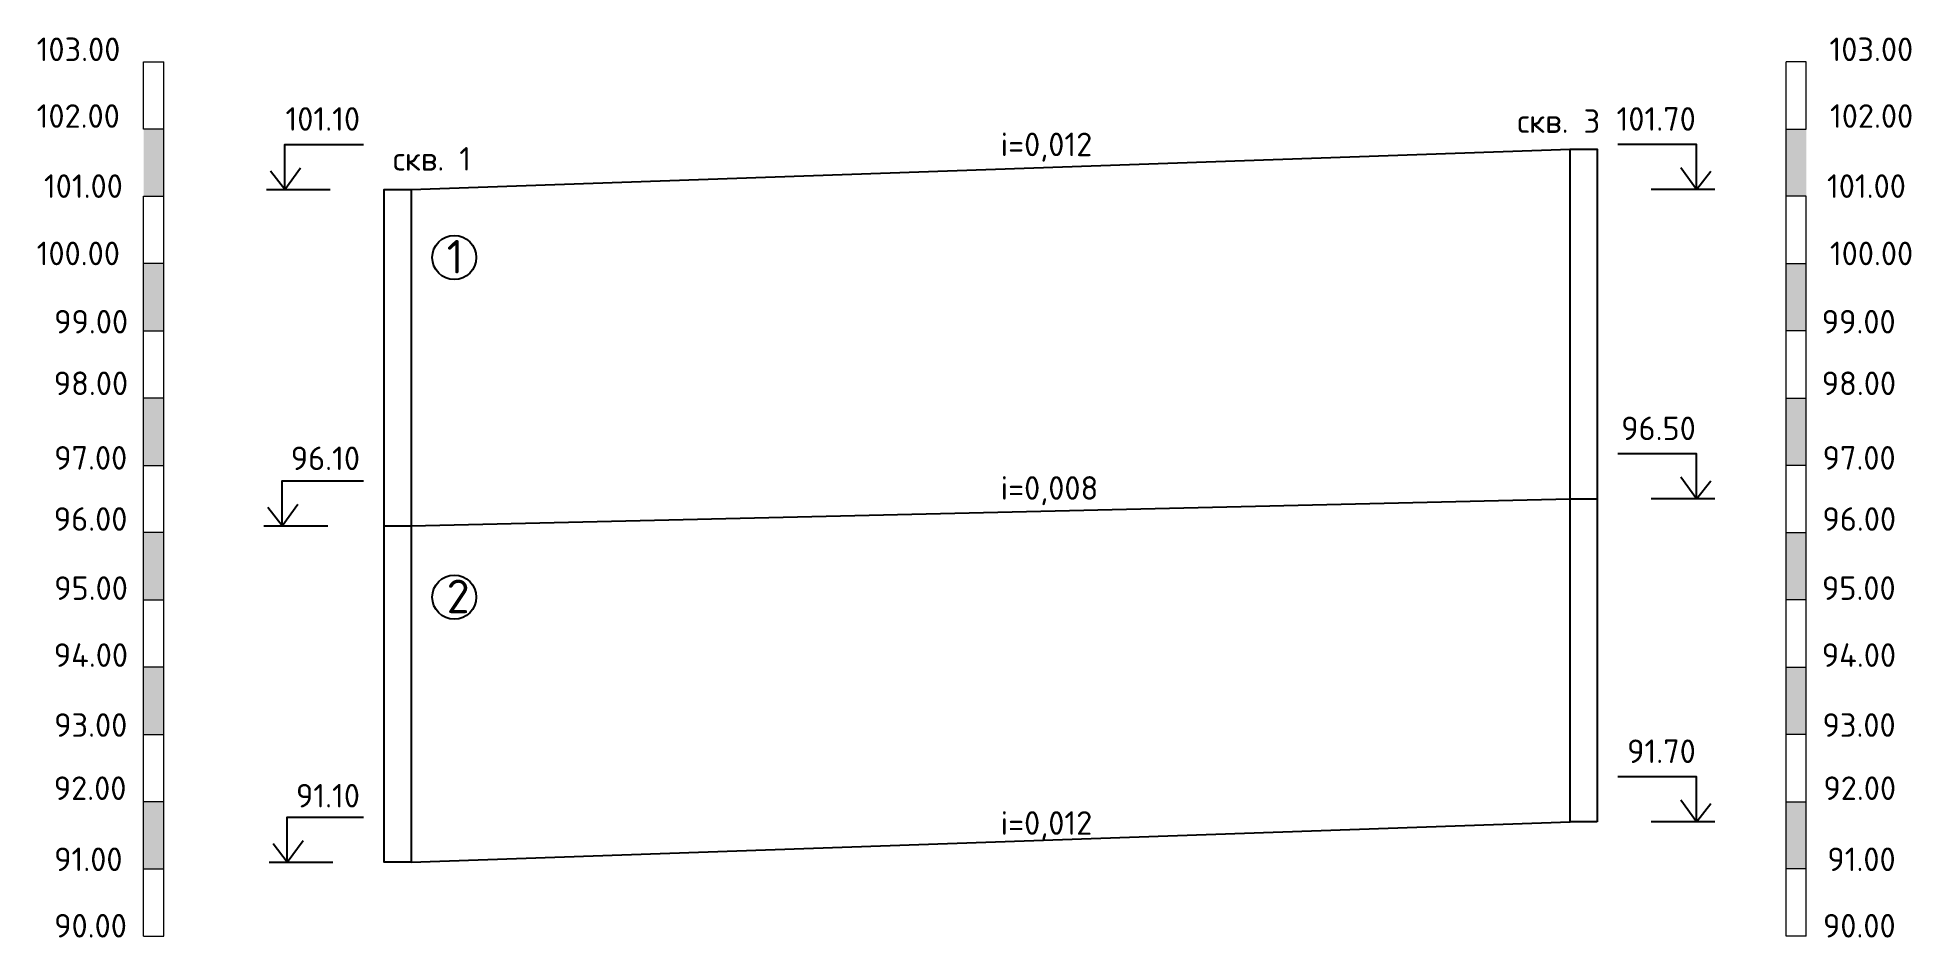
# Model space of a CAD drawing. Header units: millimetres. Extents: x -121275 to -95372, y 16759 to 40426.
# Drawn here: x -116062 to -115505, y 39678 to 39945 of the extents above; entities that cross this region are included whole.
import ezdxf

# ---------------------------------------------------------------- set-up
doc = ezdxf.new("R2010")
doc.units = ezdxf.units.MM
doc.header["$LTSCALE"] = 0.5
doc.layers.add('тонкие', color=7, linetype='Continuous')
doc.layers.add('ТОНКИЕе', color=7, linetype='Continuous', lineweight=25)
doc.styles.add('Наклонный', font='isocpeur.ttf', dxfattribs={"height": 3.5})

msp = doc.modelspace()

# ---------------------------------------------------------------- texts
at = {"layer": 'ТОНКИЕе', "lineweight": 15, "char_height": 7, "style": 'Наклонный'}
for s, insert, attachment_point in [('103.00', (-116062.564, 39945.133), 1), ('103.00', (-115504.722, 39945.133), 3), ('102.00', (-116062.564, 39925.302), 1), ('101.10', (-115988.588, 39924.435), 1), ('101.70', (-115569.342, 39924.435), 3), ('102.00', (-115504.722, 39925.302), 3), ('101.00', (-116060.393, 39904.46), 1), ('101.00', (-115506.893, 39904.46), 3), ('100.00', (-116062.553, 39884.442), 1), ('100.00', (-115504.734, 39884.442), 3), ('99.00', (-116057.348, 39864.147), 1), ('99.00', (-115509.938, 39864.147), 3), ('98.00', (-116057.469, 39845.831), 1), ('98.00', (-115509.817, 39845.831), 3), ('96.50', (-115569.342, 39832.435), 3), ('97.00', (-116057.348, 39823.665), 1), ('96.10', (-115987.023, 39823.527), 1), ('97.00', (-115509.938, 39823.665), 3), ('96.00', (-116057.469, 39805.483), 1), ('96.00', (-115509.817, 39805.483), 3), ('95.00', (-116057.348, 39784.933), 1), ('95.00', (-115509.938, 39784.933), 3), ('94.00', (-116057.469, 39765.018), 1), ('94.00', (-115509.817, 39765.018), 3), ('93.00', (-116057.348, 39744.225), 1), ('93.00', (-115509.938, 39744.225), 3), ('91.70', (-115569.342, 39736.435), 3), ('92.00', (-116057.469, 39725.446), 1), ('91.10', (-115985.479, 39723.216), 1), ('92.00', (-115509.817, 39725.446), 3), ('91.00', (-116057.348, 39704.308), 1), ('91.00', (-115509.938, 39704.308), 3), ('90.00', (-116057.348, 39684.547), 1), ('90.00', (-115509.938, 39684.547), 3)]:
    msp.add_mtext_dynamic_manual_height_columns(s, width=28.36711, gutter_width=35, heights=[0], dxfattribs=dict(at, insert=insert, attachment_point=attachment_point))
at = {"layer": 'ТОНКИЕе', "attachment_point": 1, "style": 'Наклонный'}
for s, width, insert, char_height in [('скв. 3', 27.93586, (-115622.413, 39923.798), 7), ('i=0,012', 18.66311, (-115776.018, 39916.865), 7), ('скв. 1', 27.93586, (-115956.644, 39912.579), 7), ('1', 12.38231, (-115940.676, 39884.973), 10), ('i=0,008', 18.66311, (-115776.018, 39814.712), 7), ('2', 12.38231, (-115940.676, 39783.971), 10), ('i=0,012', 18.66311, (-115776.018, 39715.1), 7)]:
    msp.add_mtext_dynamic_manual_height_columns(s, width=width, gutter_width=17.5, heights=[0], dxfattribs=dict(at, insert=insert, char_height=char_height))

# ---------------------------------------------------------------- hatches: boundary and pattern name
at = {"layer": 'тонкие', "lineweight": 15, "transparency": 33554687}
h = msp.add_hatch(color=256, dxfattribs=at)
h.dxf.hatch_style = 1
h.paths.add_polyline_path([(-116024.782, 39917.936), (-116030.782, 39917.936), (-116030.782, 39897.936), (-116024.782, 39897.936)])
h = msp.add_hatch(color=256, dxfattribs=at)
h.dxf.hatch_style = 1
h.paths.add_polyline_path([(-115542.504, 39917.936), (-115536.504, 39917.936), (-115536.504, 39897.936), (-115542.504, 39897.936)])
h = msp.add_hatch(color=256, dxfattribs=at)
h.dxf.hatch_style = 1
h.paths.add_polyline_path([(-116024.782, 39877.936), (-116030.782, 39877.936), (-116030.782, 39857.936), (-116024.782, 39857.936)])
h = msp.add_hatch(color=256, dxfattribs=at)
h.dxf.hatch_style = 1
h.paths.add_polyline_path([(-115542.504, 39877.936), (-115536.504, 39877.936), (-115536.504, 39857.936), (-115542.504, 39857.936)])
h = msp.add_hatch(color=256, dxfattribs=at)
h.dxf.hatch_style = 1
h.paths.add_polyline_path([(-116024.782, 39837.936), (-116030.782, 39837.936), (-116030.782, 39817.936), (-116024.782, 39817.936)])
h = msp.add_hatch(color=256, dxfattribs=at)
h.dxf.hatch_style = 1
h.paths.add_polyline_path([(-115542.504, 39837.936), (-115536.504, 39837.936), (-115536.504, 39817.936), (-115542.504, 39817.936)])
h = msp.add_hatch(color=256, dxfattribs=at)
h.dxf.hatch_style = 1
h.paths.add_polyline_path([(-116024.782, 39797.936), (-116030.782, 39797.936), (-116030.782, 39777.936), (-116024.782, 39777.936)])
h = msp.add_hatch(color=256, dxfattribs=at)
h.dxf.hatch_style = 1
h.paths.add_polyline_path([(-115542.504, 39797.936), (-115536.504, 39797.936), (-115536.504, 39777.936), (-115542.504, 39777.936)])
h = msp.add_hatch(color=256, dxfattribs=at)
h.dxf.hatch_style = 1
h.paths.add_polyline_path([(-116024.782, 39757.936), (-116030.782, 39757.936), (-116030.782, 39737.936), (-116024.782, 39737.936)])
h = msp.add_hatch(color=256, dxfattribs=at)
h.dxf.hatch_style = 1
h.paths.add_polyline_path([(-115542.504, 39757.936), (-115536.504, 39757.936), (-115536.504, 39737.936), (-115542.504, 39737.936)])
h = msp.add_hatch(color=256, dxfattribs=at)
h.dxf.hatch_style = 1
h.paths.add_polyline_path([(-116030.782, 39697.936), (-116024.782, 39697.936), (-116024.782, 39717.936), (-116030.782, 39717.936)])
h = msp.add_hatch(color=256, dxfattribs=at)
h.dxf.hatch_style = 1
h.paths.add_polyline_path([(-115536.504, 39697.936), (-115542.504, 39697.936), (-115542.504, 39717.936), (-115536.504, 39717.936)])

# ---------------------------------------------------------------- linework, layer by layer
at = {"layer": 'ТОНКИЕе', "lineweight": 15}
for points in [[(-116030.782, 39677.936), (-116024.782, 39677.936), (-116024.782, 39937.936)], [(-116030.782, 39917.936), (-116030.782, 39937.936), (-116024.782, 39937.936)], [(-115536.504, 39677.936), (-115542.504, 39677.936), (-115542.504, 39937.936)], [(-115536.504, 39917.936), (-115536.504, 39937.936), (-115542.504, 39937.936)], [(-116030.782, 39877.936), (-116030.782, 39897.936), (-116024.782, 39897.936), (-116024.782, 39917.936), (-116030.782, 39917.936)], [(-115536.504, 39877.936), (-115536.504, 39897.936), (-115542.504, 39897.936), (-115542.504, 39917.936), (-115536.504, 39917.936)], [(-116030.782, 39677.936), (-116030.782, 39877.936)], [(-116030.782, 39837.936), (-116030.782, 39857.936), (-116024.782, 39857.936), (-116024.782, 39877.936), (-116030.782, 39877.936)], [(-115536.504, 39837.936), (-115536.504, 39857.936), (-115542.504, 39857.936), (-115542.504, 39877.936), (-115536.504, 39877.936)], [(-115536.504, 39677.936), (-115536.504, 39877.936)], [(-116030.782, 39797.936), (-116030.782, 39817.936), (-116024.782, 39817.936), (-116024.782, 39837.936), (-116030.782, 39837.936)], [(-115536.504, 39797.936), (-115536.504, 39817.936), (-115542.504, 39817.936), (-115542.504, 39837.936), (-115536.504, 39837.936)], [(-116030.782, 39757.936), (-116030.782, 39777.936), (-116024.782, 39777.936), (-116024.782, 39797.936), (-116030.782, 39797.936)], [(-115536.504, 39757.936), (-115536.504, 39777.936), (-115542.504, 39777.936), (-115542.504, 39797.936), (-115536.504, 39797.936)], [(-116030.782, 39717.936), (-116030.782, 39737.936), (-116024.782, 39737.936), (-116024.782, 39757.936), (-116030.782, 39757.936)], [(-115536.504, 39717.936), (-115536.504, 39737.936), (-115542.504, 39737.936), (-115542.504, 39757.936), (-115536.504, 39757.936)], [(-116030.782, 39677.936), (-116030.782, 39697.936), (-116024.782, 39697.936), (-116024.782, 39717.936), (-116030.782, 39717.936)], [(-115536.504, 39677.936), (-115536.504, 39697.936), (-115542.504, 39697.936), (-115542.504, 39717.936), (-115536.504, 39717.936)]]:
    msp.add_lwpolyline(points, dxfattribs=at)
at = {"layer": 'ТОНКИЕе'}
for points in [[(-115988.823, 39899.936), (-115988.823, 39913.315), (-115965.367, 39913.315)], [(-115951.237, 39899.936), (-115606.693, 39911.936)], [(-115598.693, 39711.936), (-115606.693, 39711.936), (-115606.693, 39911.936), (-115598.693, 39911.936), (-115598.693, 39711.936)], [(-115569.106, 39899.936), (-115569.106, 39913.315), (-115592.562, 39913.315)], [(-115988.823, 39899.936), (-115993.07, 39905.371)], [(-115988.823, 39899.936), (-115984.097, 39906.383)], [(-115569.106, 39899.936), (-115573.832, 39906.383)], [(-115569.106, 39899.936), (-115564.859, 39905.371)], [(-115994.228, 39899.936), (-115975.269, 39899.936)], [(-115955.237, 39699.936), (-115959.237, 39699.936), (-115959.237, 39899.936), (-115951.237, 39899.936), (-115951.237, 39699.936), (-115959.237, 39699.936), (-115959.237, 39799.936), (-115951.237, 39799.936)], [(-115563.702, 39899.936), (-115582.66, 39899.936)], [(-115569.106, 39807.936), (-115569.106, 39821.315), (-115592.562, 39821.315)], [(-115989.597, 39799.936), (-115989.597, 39813.315), (-115965.367, 39813.315)], [(-115569.106, 39807.936), (-115573.832, 39814.383)], [(-115569.106, 39807.936), (-115564.859, 39813.371)], [(-115989.597, 39799.936), (-115993.844, 39805.371)], [(-115989.597, 39799.936), (-115984.871, 39806.383)], [(-115951.237, 39799.936), (-115606.693, 39807.936)], [(-115606.693, 39807.936), (-115598.693, 39807.936)], [(-115563.702, 39807.936), (-115582.66, 39807.936)], [(-115995.002, 39799.936), (-115976.043, 39799.936)], [(-115569.106, 39711.936), (-115569.106, 39725.315), (-115592.562, 39725.315)], [(-115569.106, 39711.936), (-115573.832, 39718.383)], [(-115569.106, 39711.936), (-115564.859, 39717.371)], [(-115988.049, 39699.936), (-115988.049, 39713.315), (-115965.368, 39713.315)], [(-115951.237, 39699.936), (-115606.693, 39711.936)], [(-115563.702, 39711.936), (-115582.66, 39711.936)], [(-115988.049, 39699.936), (-115992.296, 39705.371)], [(-115988.049, 39699.936), (-115983.323, 39706.383)], [(-115993.454, 39699.936), (-115974.495, 39699.936)]]:
    msp.add_lwpolyline(points, dxfattribs=at)
for centre in [(-115938.421, 39879.738), (-115938.421, 39778.735)]:
    msp.add_circle(centre, 6.542, dxfattribs=at)

msp.set_redraw_order([(e.dxf.handle, doc.entitydb.next_handle()) for e in msp.query("TEXT MTEXT ATTDEF DIMENSION ARC_DIMENSION")])  # texts and dimensions are drawn at this point

doc.saveas('drawing.dxf')
